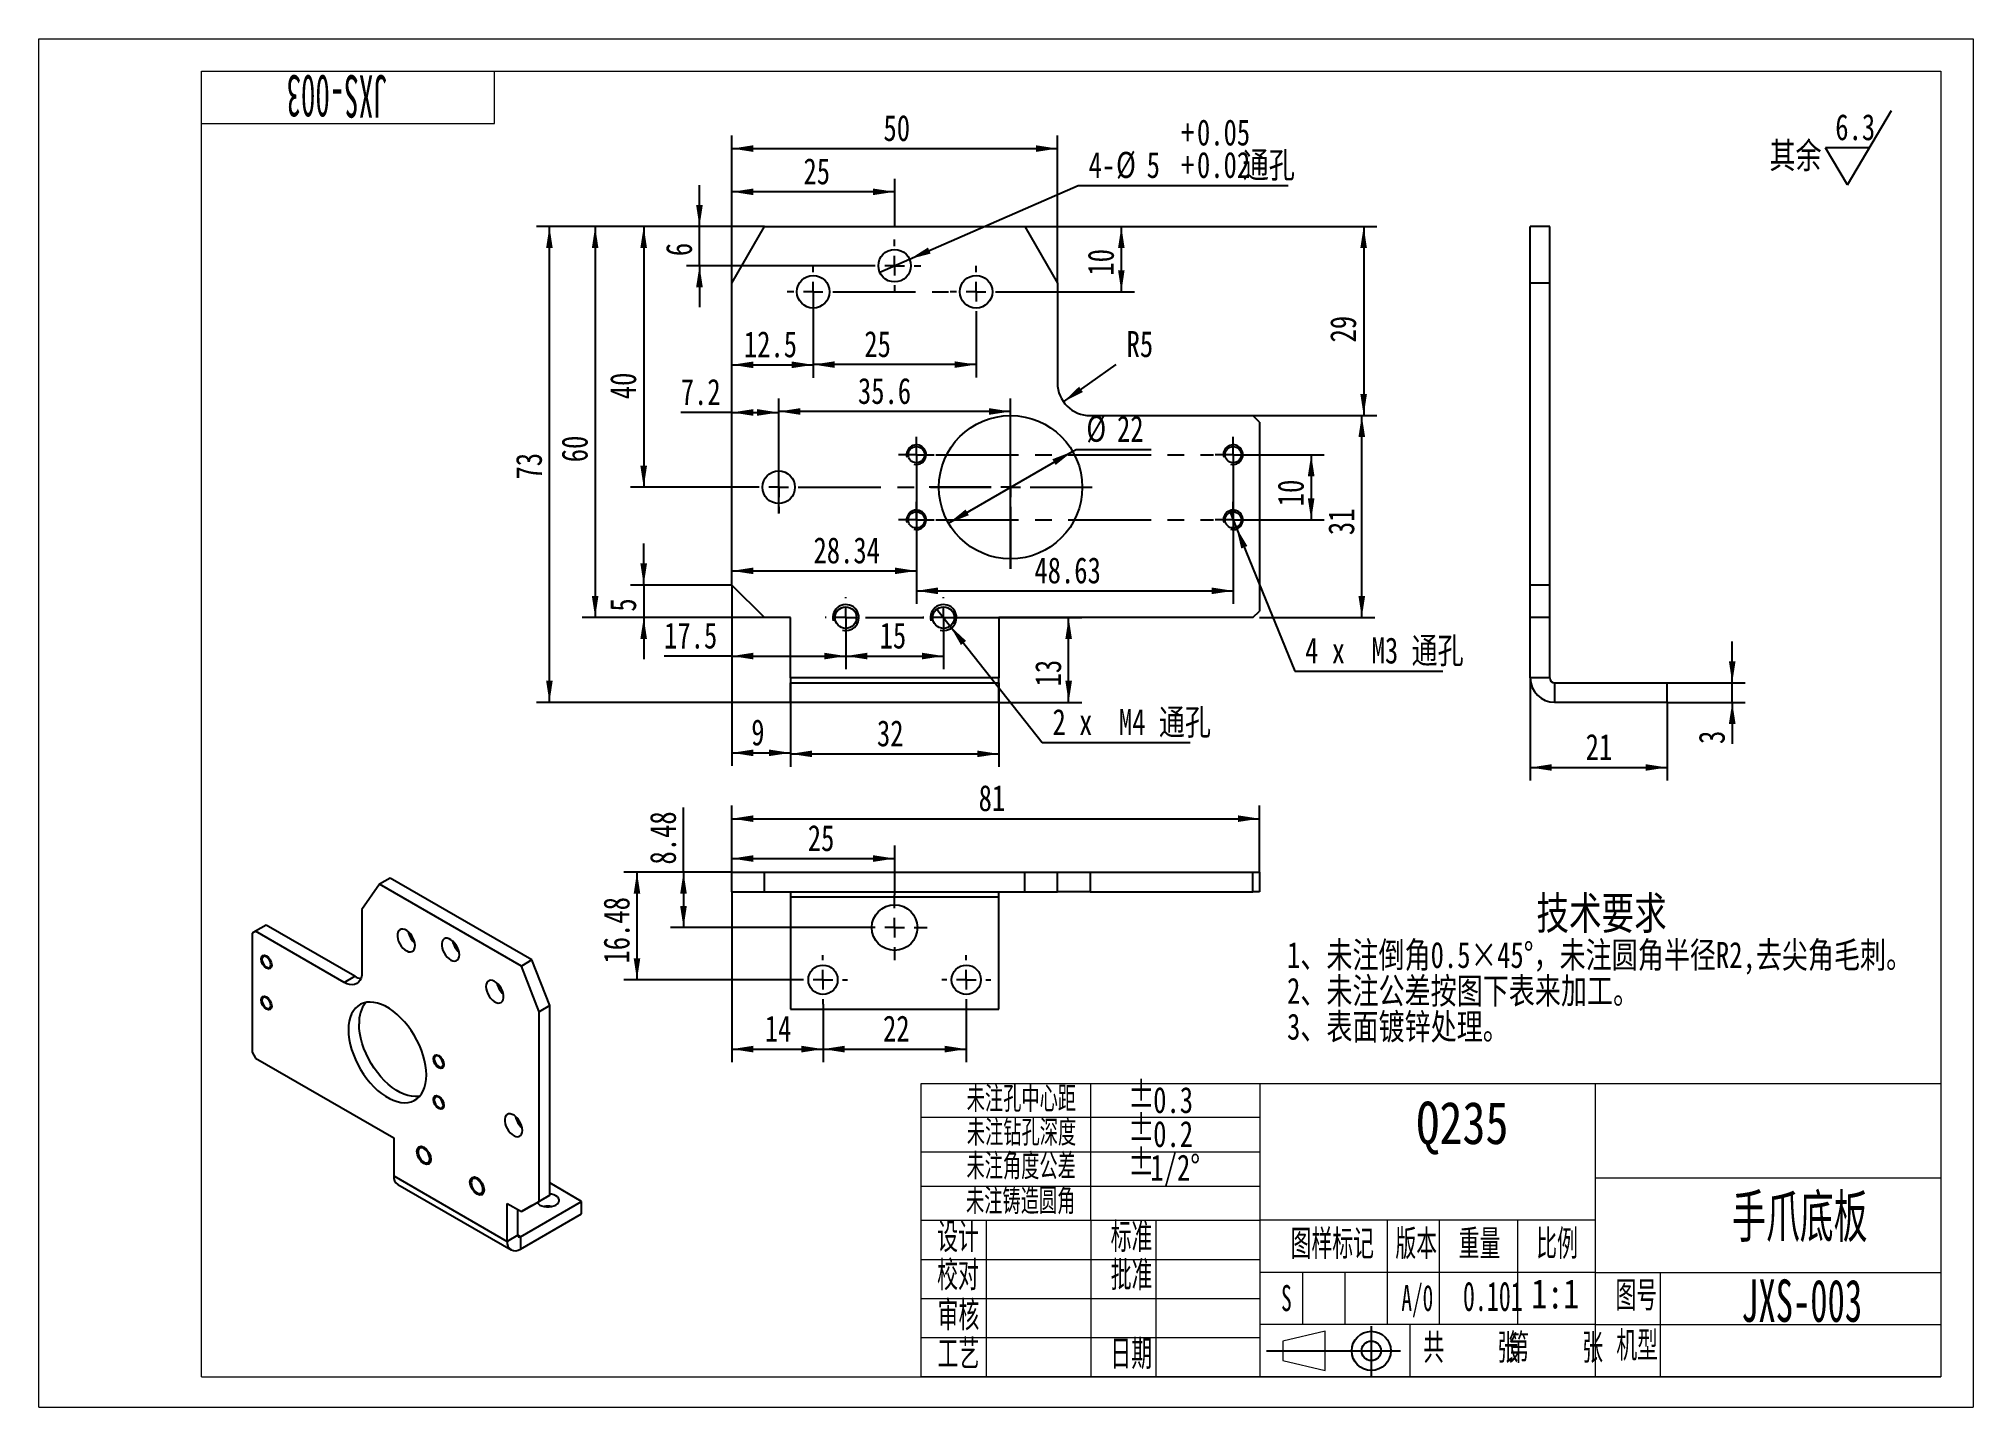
# Model space of a CAD drawing. Header units: millimetres. Extents: x 0 to 297, y 0 to 210.
import ezdxf

# ---------------------------------------------------------------- set-up
doc = ezdxf.new("R2010")
doc.units = ezdxf.units.MM
doc.linetypes.add('CENTERX2', pattern=[20.32, 12.7, -2.54, 2.54, -2.54])
for name, color, linetype in [('02', 1, 'Continuous'), ('05', 4, 'CENTERX2'), ('06', 5, 'Continuous'), ('12', 3, 'Continuous')]:
    doc.layers.add(name, color=color, linetype=linetype)
doc.styles.add('SLDTEXTSTYLE0', font='HYSWLONGFANGSONG.TTF', dxfattribs={"bigfont": 'bigfont'})
doc.styles.add('SLDTEXTSTYLE1', font='HYSWLONGFANGSONG.TTF')
doc.styles.add('SLDTEXTSTYLE2', font='HYSWLONGFANGSONG.TTF', dxfattribs={"width": 0.8, "bigfont": 'bigfont'})
doc.styles.add('SLDTEXTSTYLE3', font='仿宋_GB2312', dxfattribs={"width": 0.8})
doc.styles.add('SLDTEXTSTYLE4', font='HYSWLONGFANGSONG.TTF', dxfattribs={"width": 0.67})
doc.styles.add('SLDTEXTSTYLE5', font='HYSWLONGFANGSONG.TTF', dxfattribs={"width": 0.8})
doc.dimstyles.new('SLDDIMSTYLE0', dxfattribs={"dimtxt": 4, "dimasz": 3.302, "dimexe": 0, "dimexo": 0.0625, "dimgap": 1, "dimtad": 2, "dimrnd": 1e-09, "dimzin": 12, "dimdsep": 46, "dimtxsty": 'SLDTEXTSTYLE1', "dimsah": 1, "dimcen": 0.09, "dimadec": 0, "dimazin": 3, "dimtfac": 1, "dimtofl": 0, "dimtmove": 0, "dimatfit": 3, "dimfxl": 1, "dimfrac": 2, "dimtolj": 1, "dimtzin": 12, "dimarcsym": 0})
doc.dimstyles.new('SLDDIMSTYLE1', dxfattribs={"dimtxt": 4, "dimasz": 3.302, "dimexe": 0, "dimexo": 0.0625, "dimgap": 1, "dimtad": 2, "dimrnd": 1e-09, "dimzin": 12, "dimdsep": 46, "dimtxsty": 'SLDTEXTSTYLE1', "dimsah": 1, "dimcen": 0.09, "dimadec": 0, "dimazin": 3, "dimtfac": 1, "dimtmove": 0, "dimatfit": 0, "dimfxl": 1, "dimfrac": 2, "dimtolj": 1, "dimtzin": 12, "dimarcsym": 0})
doc.dimstyles.new('SLDDIMSTYLE2', dxfattribs={"dimtxt": 4, "dimasz": 3.302, "dimexe": 0, "dimexo": 0.0625, "dimgap": 1, "dimtad": 0, "dimtih": 1, "dimtoh": 1, "dimrnd": 1e-09, "dimzin": 12, "dimdsep": 46, "dimtxsty": 'SLDTEXTSTYLE1', "dimblk1": 'NONE', "dimsah": 1, "dimcen": 0, "dimadec": 0, "dimazin": 3, "dimtol": 1, "dimtp": 0.05, "dimtm": -0.02, "dimtfac": 1, "dimtmove": 0, "dimatfit": 3, "dimldrblk": 'NONE', "dimfxl": 1, "dimfrac": 2, "dimtolj": 1, "dimarcsym": 0})
doc.dimstyles.new('SLDDIMSTYLE3', dxfattribs={"dimtxt": 4, "dimasz": 3.302, "dimexe": 0, "dimexo": 0.0625, "dimgap": 1, "dimtad": 0, "dimtih": 1, "dimtoh": 1, "dimrnd": 1e-09, "dimzin": 12, "dimdsep": 46, "dimtxsty": 'SLDTEXTSTYLE1', "dimsah": 1, "dimcen": 0, "dimadec": 0, "dimazin": 3, "dimtfac": 1, "dimtmove": 0, "dimatfit": 3, "dimfxl": 1, "dimfrac": 2, "dimtolj": 1, "dimtzin": 12, "dimarcsym": 0})
doc.dimstyles.new('SLDDIMSTYLE4', dxfattribs={"dimtxt": 4, "dimasz": 3.302, "dimexe": 0, "dimexo": 0.0625, "dimgap": 1, "dimtad": 0, "dimtih": 1, "dimtoh": 1, "dimrnd": 1e-09, "dimzin": 12, "dimdsep": 46, "dimtxsty": 'SLDTEXTSTYLE1', "dimsah": 1, "dimcen": 0, "dimadec": 0, "dimazin": 3, "dimtfac": 1, "dimtofl": 0, "dimtmove": 1, "dimatfit": 3, "dimfxl": 1, "dimfrac": 2, "dimtolj": 1, "dimtzin": 12, "dimarcsym": 0})
doc.dimstyles.new('SLDDIMSTYLE5', dxfattribs={"dimtxt": 4, "dimasz": 3.302, "dimexe": 0, "dimexo": 0.0625, "dimgap": 1, "dimtad": 0, "dimtih": 1, "dimtoh": 1, "dimdec": 0, "dimrnd": 1e-09, "dimzin": 12, "dimdsep": 46, "dimtxsty": 'SLDTEXTSTYLE1', "dimblk1": 'NONE', "dimsah": 1, "dimcen": 0, "dimadec": 0, "dimazin": 3, "dimtfac": 1, "dimtmove": 0, "dimatfit": 3, "dimldrblk": 'NONE', "dimfxl": 1, "dimfrac": 2, "dimtolj": 1, "dimtzin": 12, "dimarcsym": 0})

msp = doc.modelspace()

# ---------------------------------------------------------------- texts
at = {"layer": '12', "insert": (45.822, 197.897), "char_height": 6.5, "attachment_point": 2, "rotation": 180, "style": 'SLDTEXTSTYLE4'}
msp.add_mtext('JXS-003', dxfattribs=at)
at = {"layer": '12'}
for s, insert, char_height, attachment_point, style in [('其余', (265.72, 194.097), 4, 1, 'SLDTEXTSTYLE0'), ('未注孔中心距', (142.475, 49.204), 3.5, 1, 'SLDTEXTSTYLE2'), ('%%p', (167.226, 50.041), 4, 1, 'SLDTEXTSTYLE1'), ('0.3', (171.109, 49.147), 4, 1, 'SLDTEXTSTYLE1'), ('未注钻孔深度', (142.492, 44.018), 3.5, 1, 'SLDTEXTSTYLE2'), ('%%p', (167.226, 44.937), 4, 1, 'SLDTEXTSTYLE1'), ('Q235', (218.578, 46.891), 6.5, 2, 'SLDTEXTSTYLE3'), ('0.2', (171.109, 43.936), 4, 1, 'SLDTEXTSTYLE1'), ('未注角度公差', (142.437, 38.858), 3.5, 1, 'SLDTEXTSTYLE2'), ('%%p', (167.226, 39.664), 4, 1, 'SLDTEXTSTYLE1'), ('1/2°', (170.681, 38.787), 4, 1, 'SLDTEXTSTYLE1'), ('未注铸造圆角', (142.368, 33.516), 3.5, 1, 'SLDTEXTSTYLE2'), ('手爪底板', (270.368, 32.561), 6.5, 2, 'SLDTEXTSTYLE2'), ('设计', (137.953, 28.243), 4, 1, 'SLDTEXTSTYLE2'), ('标准', (164.578, 28.243), 4, 1, 'SLDTEXTSTYLE2'), ('图样标记', (192.202, 27.199), 4, 1, 'SLDTEXTSTYLE2'), ('版本', (208.286, 27.199), 4, 1, 'SLDTEXTSTYLE2'), ('重量', (218.011, 27.199), 4, 1, 'SLDTEXTSTYLE2'), ('比例', (229.911, 27.199), 4, 1, 'SLDTEXTSTYLE2'), ('校对', (137.944, 22.4), 4, 1, 'SLDTEXTSTYLE2'), ('批准', (164.589, 22.4), 4, 1, 'SLDTEXTSTYLE2'), ('S', (191.558, 18.76), 4, 2, 'SLDTEXTSTYLE5'), ('A/0', (209.207, 18.777), 4, 1, 'SLDTEXTSTYLE5'), ('0.101', (223.252, 19.28), 4.5, 2, 'SLDTEXTSTYLE5'), ('1:1', (232.828, 19.661), 4.5, 2, 'SLDTEXTSTYLE3'), ('图号', (242.068, 19.286), 4, 1, 'SLDTEXTSTYLE2'), ('JXS-003', (270.659, 19.611), 6.5, 2, 'SLDTEXTSTYLE5'), ('审核', (138.018, 16.249), 4, 1, 'SLDTEXTSTYLE2'), ('机型', (242.202, 11.59), 4, 1, 'SLDTEXTSTYLE2'), ('工艺', (138.02, 10.305), 4, 1, 'SLDTEXTSTYLE2'), ('日期', (164.55, 10.305), 4, 1, 'SLDTEXTSTYLE2'), ('共     张', (212.574, 11.239), 4, 1, 'SLDTEXTSTYLE2'), ('第     张', (225.608, 11.239), 4, 1, 'SLDTEXTSTYLE2')]:
    msp.add_mtext(s, dxfattribs=dict(at, insert=insert, char_height=char_height, attachment_point=attachment_point, style=style))

# ---------------------------------------------------------------- blocks, each defined once
blk = doc.blocks.new('块2')
at = {"color": 7, "linetype": 'Continuous', "lineweight": 15}
for p, q in [((265.02, 12.24), (258.52, 10.74)), ((265.02, 6.24), (265.02, 12.24)), ((258.52, 10.74), (258.52, 7.74)), ((258.52, 7.74), (265.02, 6.24))]:
    blk.add_line(p, q, dxfattribs=at)
for p, q in [((272.1, 13.04), (272.1, 5.42)), ((256.01, 9.24), (276.57, 9.24))]:
    blk.add_line(p, q)
for radius in [3, 1.5]:
    blk.add_circle((272.1, 9.24), radius)
blk = doc.blocks.new('SW_NOTE_0')
at = {"layer": '12', "color": 0, "attachment_point": 1, "style": 'SLDTEXTSTYLE0'}
for s, insert, char_height in [('技术要求', (0, 6.45), 5), ('1、未注倒角0.5×45°，未注圆角半径R2,去尖角毛刺。', (-38.28, -0.47), 4), ('2、未注公差按图下表来加工。', (-38.28, -5.97), 4), ('3、表面镀锌处理。', (-38.28, -11.47), 4)]:
    blk.add_mtext(s, dxfattribs=dict(at, insert=insert, char_height=char_height))
blk = doc.blocks.new('SW_SFSYMBOL_0')
at = {"layer": '12', "color": 0}
for p, q in [((1.88, -5.71), (8.62, 5.71)), ((1.88, -5.71), (-1.49, 0)), ((5.25, 0), (-1.49, 0))]:
    blk.add_line(p, q, dxfattribs=at)
at = {"layer": '12', "color": 0, "insert": (0, 5.16), "char_height": 4, "attachment_point": 1, "style": 'SLDTEXTSTYLE1'}
blk.add_mtext('6.3', dxfattribs=at)
blk = doc.blocks.new('_D')
at = {"layer": '12', "transparency": 16777216}
for p, q in [((115.42, 111.17), (115.42, 98.26)), ((147.42, 111.17), (147.42, 98.26)), ((115.42, 100.26), (147.42, 100.26))]:
    blk.add_line(p, q, dxfattribs=at)
for points in [[(115.42, 100.26), (118.72, 99.76), (118.72, 100.77)], [(147.42, 100.26), (144.11, 100.77), (144.11, 99.76)]]:
    blk.add_solid(points, dxfattribs=at)
at = {"layer": '12', "transparency": 16777216, "insert": (128.7, 105.42, -10.5), "char_height": 4, "attachment_point": 1, "style": 'SLDTEXTSTYLE1'}
blk.add_mtext('32', dxfattribs=at)
blk = doc.blocks.new('_D_1')
at = {"layer": '12', "transparency": 16777216}
for p, q in [((106.42, 172.51), (106.42, 188.51)), ((131.42, 181.17), (131.42, 188.51)), ((131.42, 186.51), (106.42, 186.51))]:
    blk.add_line(p, q, dxfattribs=at)
for points in [[(106.42, 186.51), (109.72, 186), (109.72, 187.01)], [(131.42, 186.51), (128.11, 187.01), (128.11, 186)]]:
    blk.add_solid(points, dxfattribs=at)
at = {"layer": '12', "transparency": 16777216, "insert": (117.42, 191.66, -10.5), "char_height": 4, "attachment_point": 1, "style": 'SLDTEXTSTYLE1'}
blk.add_mtext('25', dxfattribs=at)
blk = doc.blocks.new('_D_2')
at = {"layer": '12', "transparency": 16777216}
for p, q in [((92.89, 126.17), (92.89, 132.52)), ((106.42, 126.17), (90.89, 126.17)), ((92.89, 126.17), (92.89, 121.17)), ((111.42, 121.17), (90.89, 121.17)), ((92.89, 121.17), (92.89, 114.82))]:
    blk.add_line(p, q, dxfattribs=at)
for points in [[(92.89, 126.17), (93.4, 129.48), (92.38, 129.48)], [(92.89, 121.17), (92.38, 117.87), (93.4, 117.87)]]:
    blk.add_solid(points, dxfattribs=at)
at = {"layer": '12', "transparency": 16777216, "insert": (87.73, 122.09, -10.5), "char_height": 4, "attachment_point": 1, "rotation": 90, "style": 'SLDTEXTSTYLE1'}
blk.add_mtext('5', dxfattribs=at)
blk = doc.blocks.new('_D_3')
at = {"layer": '12', "transparency": 16777216}
for p, q in [((111.42, 181.17), (83.44, 181.17)), ((85.44, 181.17), (85.44, 121.17)), ((111.42, 121.17), (83.44, 121.17))]:
    blk.add_line(p, q, dxfattribs=at)
for points in [[(85.44, 181.17), (84.93, 177.87), (85.94, 177.87)], [(85.44, 121.17), (85.94, 124.48), (84.93, 124.48)]]:
    blk.add_solid(points, dxfattribs=at)
at = {"layer": '12', "transparency": 16777216, "insert": (80.28, 145.01, -10.5), "char_height": 4, "attachment_point": 1, "rotation": 90, "style": 'SLDTEXTSTYLE1'}
blk.add_mtext('60', dxfattribs=at)
blk = doc.blocks.new('_D_4')
at = {"layer": '12', "transparency": 16777216}
for p, q in [((187.42, 152.17), (205.13, 152.17)), ((203.13, 121.17), (203.13, 152.17)), ((187.42, 121.17), (205.13, 121.17))]:
    blk.add_line(p, q, dxfattribs=at)
for points in [[(203.13, 152.17), (202.62, 148.87), (203.64, 148.87)], [(203.13, 121.17), (203.64, 124.48), (202.62, 124.48)]]:
    blk.add_solid(points, dxfattribs=at)
at = {"layer": '12', "transparency": 16777216, "insert": (197.97, 133.83, -10.5), "char_height": 4, "attachment_point": 1, "rotation": 90, "style": 'SLDTEXTSTYLE1'}
blk.add_mtext('31', dxfattribs=at)
blk = doc.blocks.new('_D_5')
at = {"layer": '12', "transparency": 16777216}
for p, q in [((113.62, 137.17), (113.62, 154.8)), ((149.22, 128.67), (149.22, 154.8)), ((149.22, 152.8), (113.62, 152.8))]:
    blk.add_line(p, q, dxfattribs=at)
for points in [[(113.62, 152.8), (116.92, 152.29), (116.92, 153.31)], [(149.22, 152.8), (145.91, 153.31), (145.91, 152.29)]]:
    blk.add_solid(points, dxfattribs=at)
at = {"layer": '12', "transparency": 16777216, "insert": (125.78, 157.96, -10.5), "char_height": 4, "attachment_point": 1, "style": 'SLDTEXTSTYLE1'}
blk.add_mtext('35.6', dxfattribs=at)
blk = doc.blocks.new('_D_6')
at = {"layer": '12', "transparency": 16777216}
for p, q in [((111.42, 181.17), (90.89, 181.17)), ((92.89, 181.17), (92.89, 141.17)), ((109.62, 141.17), (90.89, 141.17))]:
    blk.add_line(p, q, dxfattribs=at)
for points in [[(92.89, 181.17), (92.38, 177.87), (93.4, 177.87)], [(92.89, 141.17), (93.4, 144.48), (92.38, 144.48)]]:
    blk.add_solid(points, dxfattribs=at)
at = {"layer": '12', "transparency": 16777216, "insert": (87.73, 154.68, -10.5), "char_height": 4, "attachment_point": 1, "rotation": 90, "style": 'SLDTEXTSTYLE1'}
blk.add_mtext('40', dxfattribs=at)
blk = doc.blocks.new('_D_7')
at = {"layer": '12', "transparency": 16777216}
for p, q in [((101.45, 181.17), (101.45, 187.52)), ((111.42, 181.17), (99.45, 181.17)), ((101.45, 175.17), (101.45, 181.17)), ((127.42, 175.17), (99.45, 175.17)), ((101.45, 175.17), (101.45, 168.82))]:
    blk.add_line(p, q, dxfattribs=at)
for points in [[(101.45, 181.17), (101.96, 184.48), (100.94, 184.48)], [(101.45, 175.17), (100.94, 171.87), (101.96, 171.87)]]:
    blk.add_solid(points, dxfattribs=at)
at = {"layer": '12', "transparency": 16777216, "insert": (96.3, 176.64, -10.5), "char_height": 4, "attachment_point": 1, "rotation": 90, "style": 'SLDTEXTSTYLE1'}
blk.add_mtext('6', dxfattribs=at)
blk = doc.blocks.new('_D_8')
at = {"layer": '12', "transparency": 16777216}
for p, q in [((133.71, 176.17), (159.6, 187.47)), ((159.6, 187.47), (191.84, 187.47)), ((129.12, 174.17), (133.71, 176.17))]:
    blk.add_line(p, q, dxfattribs=at)
blk.add_solid([(133.71, 176.17), (136.94, 177.03), (136.53, 177.96)], dxfattribs=at)
at = {"layer": '12', "transparency": 16777216, "char_height": 4, "attachment_point": 1}
for s, insert, style in [('+', (175.37, 197.62, -10.5), 'SLDTEXTSTYLE1'), ('0.05', (177.83, 197.62, -10.5), 'SLDTEXTSTYLE1'), ('通孔', (184.85, 192.63, -10.5), 'SLDTEXTSTYLE0'), ('4-', (161.19, 192.63, -10.5), 'SLDTEXTSTYLE1'), ('%%c', (165.41, 192.64, -10.5), 'SLDTEXTSTYLE1'), ('5', (170.11, 192.63, -10.5), 'SLDTEXTSTYLE1'), ('+', (175.37, 192.64, -10.5), 'SLDTEXTSTYLE1'), ('0.02', (177.83, 192.64, -10.5), 'SLDTEXTSTYLE1')]:
    blk.add_mtext(s, dxfattribs=dict(at, insert=insert, style=style))
blk = doc.blocks.new('_NONE')
blk = doc.blocks.new('_D_9')
at = {"layer": '12', "transparency": 16777216}
for p, q in [((118.92, 167.17), (118.92, 158)), ((143.92, 167.17), (143.92, 158)), ((143.92, 160), (118.92, 160))]:
    blk.add_line(p, q, dxfattribs=at)
for points in [[(118.92, 160), (122.22, 159.49), (122.22, 160.5)], [(143.92, 160), (140.61, 160.5), (140.61, 159.49)]]:
    blk.add_solid(points, dxfattribs=at)
at = {"layer": '12', "transparency": 16777216, "insert": (126.76, 165.15, -10.5), "char_height": 4, "attachment_point": 1, "style": 'SLDTEXTSTYLE1'}
blk.add_mtext('25', dxfattribs=at)
blk = doc.blocks.new('_D_10')
at = {"layer": '12', "transparency": 16777216}
for p, q in [((151.42, 181.17), (168.22, 181.17)), ((166.22, 171.17), (166.22, 181.17)), ((147.92, 171.17), (168.22, 171.17))]:
    blk.add_line(p, q, dxfattribs=at)
for points in [[(166.22, 181.17), (165.71, 177.87), (166.72, 177.87)], [(166.22, 171.17), (166.72, 174.48), (165.71, 174.48)]]:
    blk.add_solid(points, dxfattribs=at)
at = {"layer": '12', "transparency": 16777216, "insert": (161.06, 173.65, -10.5), "char_height": 4, "attachment_point": 1, "rotation": 90, "style": 'SLDTEXTSTYLE1'}
blk.add_mtext('10', dxfattribs=at)
blk = doc.blocks.new('_D_11')
at = {"layer": '12', "transparency": 16777216}
for p, q in [((139.7, 135.66), (158.74, 146.68)), ((158.74, 146.68), (159.26, 146.99)), ((159.26, 146.99), (170.81, 146.99))]:
    blk.add_line(p, q, dxfattribs=at)
for points in [[(158.74, 146.68), (155.62, 145.47), (156.13, 144.59)], [(139.7, 135.66), (142.81, 136.88), (142.3, 137.76)]]:
    blk.add_solid(points, dxfattribs=at)
at = {"layer": '12', "transparency": 16777216, "char_height": 4, "attachment_point": 1, "style": 'SLDTEXTSTYLE1'}
for s, insert in [('%%c', (160.85, 152.16, -7.5)), ('22', (165.55, 152.14, -7.5))]:
    blk.add_mtext(s, dxfattribs=dict(at, insert=insert))
blk = doc.blocks.new('_D_12')
at = {"layer": '12', "transparency": 16777216}
blk.add_line((157.33, 154.3), (165.43, 160), dxfattribs=at)
blk.add_solid([(157.33, 154.3), (160.32, 155.78), (159.73, 156.61)], dxfattribs=at)
at = {"layer": '12', "transparency": 16777216, "insert": (167.02, 165.15, -7.5), "char_height": 4, "attachment_point": 1, "style": 'SLDTEXTSTYLE1'}
blk.add_mtext('R5', dxfattribs=at)
blk = doc.blocks.new('_D_13')
at = {"layer": '12', "transparency": 16777216}
for p, q in [((111.42, 181.17), (76.42, 181.17)), ((78.42, 108.17), (78.42, 181.17)), ((115.42, 108.17), (76.42, 108.17))]:
    blk.add_line(p, q, dxfattribs=at)
for points in [[(78.42, 181.17), (77.91, 177.87), (78.92, 177.87)], [(78.42, 108.17), (78.92, 111.48), (77.91, 111.48)]]:
    blk.add_solid(points, dxfattribs=at)
at = {"layer": '12', "transparency": 16777216, "insert": (73.26, 142.36, -10.5), "char_height": 4, "attachment_point": 1, "rotation": 90, "style": 'SLDTEXTSTYLE1'}
blk.add_mtext('73', dxfattribs=at)
blk = doc.blocks.new('_D_14')
at = {"layer": '12', "transparency": 16777216}
for p, q in [((118.92, 171.17), (118.92, 157.96)), ((106.42, 159.96), (118.92, 159.96))]:
    blk.add_line(p, q, dxfattribs=at)
for points in [[(106.42, 159.96), (109.72, 159.45), (109.72, 160.47)], [(118.92, 159.96), (115.61, 160.47), (115.61, 159.45)]]:
    blk.add_solid(points, dxfattribs=at)
at = {"layer": '12', "transparency": 16777216, "insert": (108.27, 165.12, -10.5), "char_height": 4, "attachment_point": 1, "style": 'SLDTEXTSTYLE1'}
blk.add_mtext('12.5', dxfattribs=at)
blk = doc.blocks.new('_D_15')
at = {"layer": '12', "transparency": 16777216}
for p, q in [((113.62, 141.17), (113.62, 154.65)), ((106.42, 152.65), (98.58, 152.65)), ((106.42, 152.65), (113.62, 152.65))]:
    blk.add_line(p, q, dxfattribs=at)
for points in [[(106.42, 152.65), (109.72, 152.14), (109.72, 153.16)], [(113.62, 152.65), (110.31, 153.16), (110.31, 152.14)]]:
    blk.add_solid(points, dxfattribs=at)
at = {"layer": '12', "transparency": 16777216, "insert": (98.58, 157.81, -10.5), "char_height": 4, "attachment_point": 1, "style": 'SLDTEXTSTYLE1'}
blk.add_mtext('7.2', dxfattribs=at)
blk = doc.blocks.new('_D_16')
at = {"layer": '12', "transparency": 16777216}
for p, q in [((106.42, 126.17), (106.42, 98.42)), ((115.42, 108.17), (115.42, 98.42)), ((106.42, 100.42), (115.42, 100.42))]:
    blk.add_line(p, q, dxfattribs=at)
for points in [[(106.42, 100.42), (109.72, 99.91), (109.72, 100.93)], [(115.42, 100.42), (112.11, 100.93), (112.11, 99.91)]]:
    blk.add_solid(points, dxfattribs=at)
at = {"layer": '12', "transparency": 16777216, "insert": (109.4, 105.57, -10.5), "char_height": 4, "attachment_point": 1, "style": 'SLDTEXTSTYLE1'}
blk.add_mtext('9', dxfattribs=at)
blk = doc.blocks.new('_D_17')
at = {"layer": '12', "transparency": 16777216}
for p, q in [((151.42, 181.17), (205.42, 181.17)), ((203.42, 181.17), (203.42, 152.17)), ((186.42, 152.17), (205.42, 152.17))]:
    blk.add_line(p, q, dxfattribs=at)
for points in [[(203.42, 181.17), (202.91, 177.87), (203.92, 177.87)], [(203.42, 152.17), (203.92, 155.48), (202.91, 155.48)]]:
    blk.add_solid(points, dxfattribs=at)
at = {"layer": '12', "transparency": 16777216, "insert": (198.26, 163.39, -10.5), "char_height": 4, "attachment_point": 1, "rotation": 90, "style": 'SLDTEXTSTYLE1'}
blk.add_mtext('29', dxfattribs=at)
blk = doc.blocks.new('_D_18')
at = {"layer": '12', "transparency": 16777216}
for p, q in [((106.42, 172.51), (106.42, 195.14)), ((106.42, 193.14), (156.42, 193.14)), ((156.42, 172.51), (156.42, 195.14))]:
    blk.add_line(p, q, dxfattribs=at)
for points in [[(106.42, 193.14), (109.72, 192.63), (109.72, 193.65)], [(156.42, 193.14), (153.11, 193.65), (153.11, 192.63)]]:
    blk.add_solid(points, dxfattribs=at)
at = {"layer": '12', "transparency": 16777216, "insert": (129.7, 198.3, -10.5), "char_height": 4, "attachment_point": 1, "style": 'SLDTEXTSTYLE1'}
blk.add_mtext('50', dxfattribs=at)
blk = doc.blocks.new('_D_19')
at = {"layer": '12', "transparency": 16777216}
for p, q in [((183.38, 146.17), (197.36, 146.17)), ((195.36, 146.17), (195.36, 136.17)), ((183.38, 136.17), (197.36, 136.17))]:
    blk.add_line(p, q, dxfattribs=at)
for points in [[(195.36, 146.17), (194.85, 142.87), (195.87, 142.87)], [(195.36, 136.17), (195.87, 139.48), (194.85, 139.48)]]:
    blk.add_solid(points, dxfattribs=at)
at = {"layer": '12', "transparency": 16777216, "insert": (190.21, 138.26, -10.5), "char_height": 4, "attachment_point": 1, "rotation": 90, "style": 'SLDTEXTSTYLE1'}
blk.add_mtext('10', dxfattribs=at)
blk = doc.blocks.new('_D_20')
at = {"layer": '12', "transparency": 16777216}
for p, q in [((134.75, 146.17), (134.75, 123.28)), ((183.38, 146.17), (183.38, 123.28)), ((134.75, 125.28), (183.38, 125.28))]:
    blk.add_line(p, q, dxfattribs=at)
for points in [[(134.75, 125.28), (138.05, 124.77), (138.05, 125.79)], [(183.38, 125.28), (180.08, 125.79), (180.08, 124.77)]]:
    blk.add_solid(points, dxfattribs=at)
at = {"layer": '12', "transparency": 16777216, "insert": (152.87, 130.43, -10.5), "char_height": 4, "attachment_point": 1, "style": 'SLDTEXTSTYLE1'}
blk.add_mtext('48.63', dxfattribs=at)
blk = doc.blocks.new('_D_21')
at = {"layer": '12', "transparency": 16777216}
for p, q in [((134.75, 136.17), (134.75, 126.34)), ((106.42, 128.34), (134.75, 128.34))]:
    blk.add_line(p, q, dxfattribs=at)
for points in [[(106.42, 128.34), (109.72, 127.84), (109.72, 128.85)], [(134.75, 128.34), (131.45, 128.85), (131.45, 127.84)]]:
    blk.add_solid(points, dxfattribs=at)
at = {"layer": '12', "transparency": 16777216, "insert": (118.96, 133.5, -10.5), "char_height": 4, "attachment_point": 1, "style": 'SLDTEXTSTYLE1'}
blk.add_mtext('28.34', dxfattribs=at)
blk = doc.blocks.new('_D_22')
at = {"layer": '12', "transparency": 16777216}
for p, q in [((138.92, 121.17), (160.13, 121.17)), ((158.13, 108.17), (158.13, 121.17)), ((147.42, 108.17), (160.13, 108.17))]:
    blk.add_line(p, q, dxfattribs=at)
for points in [[(158.13, 121.17), (157.62, 117.87), (158.64, 117.87)], [(158.13, 108.17), (158.64, 111.48), (157.62, 111.48)]]:
    blk.add_solid(points, dxfattribs=at)
at = {"layer": '12', "transparency": 16777216, "insert": (152.97, 110.61, -10.5), "char_height": 4, "attachment_point": 1, "rotation": 90, "style": 'SLDTEXTSTYLE1'}
blk.add_mtext('13', dxfattribs=at)
blk = doc.blocks.new('_D_23')
at = {"layer": '12', "transparency": 16777216}
for p, q in [((123.92, 121.17), (123.92, 113.27)), ((138.92, 121.17), (138.92, 113.27)), ((123.92, 115.27), (138.92, 115.27))]:
    blk.add_line(p, q, dxfattribs=at)
for points in [[(123.92, 115.27), (127.22, 114.76), (127.22, 115.78)], [(138.92, 115.27), (135.61, 115.78), (135.61, 114.76)]]:
    blk.add_solid(points, dxfattribs=at)
at = {"layer": '12', "transparency": 16777216, "insert": (129.11, 120.43, -10.5), "char_height": 4, "attachment_point": 1, "style": 'SLDTEXTSTYLE1'}
blk.add_mtext('15', dxfattribs=at)
blk = doc.blocks.new('_D_24')
at = {"layer": '12', "transparency": 16777216}
for p, q in [((106.42, 126.17), (106.42, 113.27)), ((123.92, 121.17), (123.92, 113.27)), ((106.42, 115.27), (96.02, 115.27)), ((106.42, 115.27), (123.92, 115.27))]:
    blk.add_line(p, q, dxfattribs=at)
for points in [[(106.42, 115.27), (109.72, 114.76), (109.72, 115.78)], [(123.92, 115.27), (120.61, 115.78), (120.61, 114.76)]]:
    blk.add_solid(points, dxfattribs=at)
at = {"layer": '12', "transparency": 16777216, "insert": (96.02, 120.43, -10.5), "char_height": 4, "attachment_point": 1, "style": 'SLDTEXTSTYLE1'}
blk.add_mtext('17.5', dxfattribs=at)
blk = doc.blocks.new('_D_25')
at = {"layer": '12', "transparency": 16777216}
for p, q in [((182.91, 137.33), (183.85, 135.02)), ((183.85, 135.02), (192.85, 112.97)), ((192.85, 112.97), (215.56, 112.97))]:
    blk.add_line(p, q, dxfattribs=at)
blk.add_solid([(183.85, 135.02), (184.63, 131.77), (185.57, 132.15)], dxfattribs=at)
at = {"layer": '12', "transparency": 16777216, "insert": (194.44, 118.13, -10.5), "char_height": 4, "attachment_point": 1, "style": 'SLDTEXTSTYLE0'}
blk.add_mtext('4 x  M3 通孔', dxfattribs=at)
blk = doc.blocks.new('_D_26')
at = {"layer": '12', "transparency": 16777216}
for p, q in [((137.89, 122.47), (139.94, 119.88)), ((139.94, 119.88), (154.06, 101.99)), ((154.06, 101.99), (176.77, 101.99))]:
    blk.add_line(p, q, dxfattribs=at)
blk.add_solid([(139.94, 119.88), (141.59, 116.97), (142.38, 117.6)], dxfattribs=at)
at = {"layer": '12', "transparency": 16777216, "insert": (155.65, 107.15, -10.5), "char_height": 4, "attachment_point": 1, "style": 'SLDTEXTSTYLE0'}
blk.add_mtext('2 x  M4 通孔', dxfattribs=at)
blk = doc.blocks.new('SW_CENTERMARKSYMBOL_0')
at = {"layer": '05', "color": 0}
for p, q in [((0, 3), (0, 4)), ((-3, 0), (-4, 0)), ((0, 0), (-1.5, 0)), ((0, 0), (0, 1.5)), ((0, 0), (0, -1.5)), ((0, 0), (1.5, 0)), ((3, 0), (4, 0)), ((0, -3), (0, -4))]:
    blk.add_line(p, q, dxfattribs=at)
blk = doc.blocks.new('SW_CENTERMARKSYMBOL_1')
at = {"layer": '05', "color": 0}
for p, q in [((0, 3), (0, 4)), ((-3, 0), (-4, 0)), ((0, 0), (-1.5, 0)), ((0, 0), (0, 1.5)), ((0, 0), (0, -1.5)), ((0, 0), (1.5, 0)), ((3, 0), (4, 0)), ((0, -3), (0, -4))]:
    blk.add_line(p, q, dxfattribs=at)
blk = doc.blocks.new('SW_CENTERMARKSYMBOL_2')
at = {"layer": '05', "color": 0}
for p, q in [((0, 3), (0, 4)), ((-3, 0), (-4, 0)), ((0, 0), (-1.5, 0)), ((0, 0), (0, 1.5)), ((0, 0), (0, -1.5)), ((0, 0), (1.5, 0)), ((3, 0), (4, 0)), ((0, -3), (0, -4))]:
    blk.add_line(p, q, dxfattribs=at)
blk = doc.blocks.new('SW_CENTERMARKSYMBOL_3')
at = {"layer": '05', "color": 0}
for p, q in [((0, 3), (0, 4)), ((-3, 0), (-4, 0)), ((0, 0), (-1.5, 0)), ((0, 0), (0, 1.5)), ((0, 0), (0, -1.5)), ((0, 0), (1.5, 0)), ((3, 0), (4, 0)), ((0, -3), (0, -4))]:
    blk.add_line(p, q, dxfattribs=at)
blk = doc.blocks.new('SW_CENTERMARKSYMBOL_4')
at = {"layer": '05', "color": 0}
for p, q in [((0, 3), (0, 12.5)), ((-3, 0), (-12.5, 0)), ((0, 0), (-1.5, 0)), ((0, 0), (0, 1.5)), ((0, 0), (0, -1.5)), ((0, 0), (1.5, 0)), ((3, 0), (12.5, 0)), ((0, -3), (0, -12.5))]:
    blk.add_line(p, q, dxfattribs=at)
blk = doc.blocks.new('SW_CENTERMARKSYMBOL_5')
at = {"layer": '05', "color": 0}
for p, q in [((-1.5, 0), (-2.75, 0)), ((0, 0), (-1.5, 0)), ((0, 1.5), (0, 2.75)), ((0, 0), (0, 1.5)), ((0, 0), (0, -1.5)), ((0, 0), (1.5, 0)), ((1.5, 0), (2.75, 0)), ((0, -1.5), (0, -2.75))]:
    blk.add_line(p, q, dxfattribs=at)
blk = doc.blocks.new('SW_CENTERMARKSYMBOL_6')
at = {"layer": '05', "color": 0}
for p, q in [((-1.5, 0), (-2.75, 0)), ((0, 0), (-1.5, 0)), ((0, 1.5), (0, 2.75)), ((0, 0), (0, 1.5)), ((0, 0), (0, -1.5)), ((0, 0), (1.5, 0)), ((1.5, 0), (2.75, 0)), ((0, -1.5), (0, -2.75))]:
    blk.add_line(p, q, dxfattribs=at)
blk = doc.blocks.new('SW_CENTERMARKSYMBOL_7')
at = {"layer": '05', "color": 0}
for p, q in [((-1.5, 0), (-2.75, 0)), ((0, 0), (-1.5, 0)), ((0, 1.5), (0, 2.75)), ((0, 0), (0, 1.5)), ((0, 0), (0, -1.5)), ((0, 0), (1.5, 0)), ((1.5, 0), (2.75, 0)), ((0, -1.5), (0, -2.75))]:
    blk.add_line(p, q, dxfattribs=at)
blk = doc.blocks.new('SW_CENTERMARKSYMBOL_8')
at = {"layer": '05', "color": 0}
for p, q in [((-1.5, 0), (-2.75, 0)), ((0, 0), (-1.5, 0)), ((0, 1.5), (0, 2.75)), ((0, 0), (0, 1.5)), ((0, 0), (0, -1.5)), ((0, 0), (1.5, 0)), ((1.5, 0), (2.75, 0)), ((0, -1.5), (0, -2.75))]:
    blk.add_line(p, q, dxfattribs=at)
blk = doc.blocks.new('SW_CENTERMARKSYMBOL_9')
at = {"layer": '05', "color": 0}
for p, q in [((0, 3), (0, 3.15)), ((-3, 0), (-3.15, 0)), ((0, 0), (-1.5, 0)), ((0, 0), (0, 1.5)), ((0, 0), (0, -1.5)), ((0, 0), (1.5, 0)), ((3, 0), (3.15, 0)), ((0, -3), (0, -3.15))]:
    blk.add_line(p, q, dxfattribs=at)
blk = doc.blocks.new('SW_CENTERMARKSYMBOL_10')
at = {"layer": '05', "color": 0}
for p, q in [((0, 3), (0, 3.15)), ((-3, 0), (-3.15, 0)), ((0, 0), (-1.5, 0)), ((0, 0), (0, 1.5)), ((0, 0), (0, -1.5)), ((0, 0), (1.5, 0)), ((3, 0), (3.15, 0)), ((0, -3), (0, -3.15))]:
    blk.add_line(p, q, dxfattribs=at)
blk = doc.blocks.new('SW_CENTERMARKSYMBOL_11')
at = {"layer": '05', "color": 0}
for p, q in [((0, 3), (0, 4)), ((25, 3), (25, 4)), ((-3, 0), (-4, 0)), ((0, 0), (-1.5, 0)), ((0, 0), (0, 1.5)), ((0, 0), (0, -1.5)), ((0, 0), (1.5, 0)), ((3, 0), (22, 0)), ((25, 0), (23.5, 0)), ((25, 0), (25, 1.5)), ((25, 0), (25, -1.5)), ((25, 0), (26.5, 0)), ((28, 0), (29, 0)), ((0, -3), (0, -4)), ((25, -3), (25, -4)), ((30.3, -27), (30.3, -17.5)), ((-5.3, -27), (-5.3, -26)), ((-5.3, -30), (-5.3, -28.5)), ((30.3, -30), (30.3, -28.5)), ((-8.3, -30), (-9.3, -30)), ((-5.3, -30), (-6.8, -30)), ((-5.3, -30), (-5.3, -31.5)), ((-5.3, -30), (-3.8, -30)), ((-2.3, -30), (27.3, -30)), ((30.3, -30), (28.8, -30)), ((30.3, -30), (30.3, -31.5)), ((30.3, -30), (31.8, -30)), ((33.3, -30), (42.8, -30)), ((-5.3, -33), (-5.3, -34)), ((30.3, -33), (30.3, -42.5))]:
    blk.add_line(p, q, dxfattribs=at)
blk = doc.blocks.new('SW_CENTERMARKSYMBOL_12')
at = {"layer": '05', "color": 0}
for p, q in [((0, 0), (-1.5, 0)), ((0, 1.5), (0, 2.75)), ((0, 0), (0, 1.5)), ((0, 0), (1.5, 0)), ((0, 0), (0, -1.5)), ((3, 0), (45.63, 0)), ((48.63, 0), (47.13, 0)), ((48.63, 1.5), (48.63, 2.75)), ((48.63, 0), (48.63, 1.5)), ((48.63, 0), (50.13, 0)), ((48.63, 0), (48.63, -1.5)), ((50.13, 0), (51.38, 0)), ((-1.5, 0), (-2.75, 0)), ((0, -3), (0, -7)), ((48.63, -3), (48.63, -7)), ((0, -10), (0, -8.5)), ((48.63, -10), (48.63, -8.5)), ((-1.5, -10), (-2.75, -10)), ((0, -10), (-1.5, -10)), ((0, -10), (1.5, -10)), ((0, -10), (0, -11.5)), ((0, -11.5), (0, -12.75)), ((3, -10), (45.63, -10)), ((48.63, -10), (47.13, -10)), ((48.63, -10), (50.13, -10)), ((48.63, -10), (48.63, -11.5)), ((48.63, -11.5), (48.63, -12.75)), ((50.13, -10), (51.38, -10))]:
    blk.add_line(p, q, dxfattribs=at)
blk = doc.blocks.new('SW_CENTERMARKSYMBOL_13')
at = {"layer": '05', "color": 0}
for p, q in [((0, 3), (0, 3.15)), ((15, 3), (15, 3.15)), ((-3, 0), (-3.15, 0)), ((0, 0), (-1.5, 0)), ((0, 0), (0, 1.5)), ((0, 0), (0, -1.5)), ((0, 0), (1.5, 0)), ((3, 0), (12, 0)), ((15, 0), (15, 1.5)), ((15, 0), (13.5, 0)), ((15, 0), (15, -1.5)), ((15, 0), (16.5, 0)), ((18, 0), (18.15, 0)), ((0, -3), (0, -3.15)), ((15, -3), (15, -3.15))]:
    blk.add_line(p, q, dxfattribs=at)
blk = doc.blocks.new('_D_27')
at = {"layer": '12', "transparency": 16777216}
for p, q in [((229, 111.91), (229, 96.17)), ((250, 108.17), (250, 96.17)), ((229, 98.17), (250, 98.17))]:
    blk.add_line(p, q, dxfattribs=at)
for points in [[(229, 98.17), (232.3, 97.67), (232.3, 98.68)], [(250, 98.17), (246.7, 98.68), (246.7, 97.67)]]:
    blk.add_solid(points, dxfattribs=at)
at = {"layer": '12', "transparency": 16777216, "insert": (237.5, 103.33, 15.5), "char_height": 4, "attachment_point": 1, "style": 'SLDTEXTSTYLE1'}
blk.add_mtext('21', dxfattribs=at)
blk = doc.blocks.new('_D_28')
at = {"layer": '12', "transparency": 16777216}
for p, q in [((260, 111.17), (260, 117.52)), ((250, 111.17), (262, 111.17)), ((260, 108.17), (260, 111.17)), ((250, 108.17), (262, 108.17)), ((260, 108.17), (260, 101.78))]:
    blk.add_line(p, q, dxfattribs=at)
for points in [[(260, 111.17), (260.51, 114.48), (259.49, 114.48)], [(260, 108.17), (259.49, 104.87), (260.51, 104.87)]]:
    blk.add_solid(points, dxfattribs=at)
at = {"layer": '12', "transparency": 16777216, "insert": (254.85, 101.78, 15.5), "char_height": 4, "attachment_point": 1, "rotation": 90, "style": 'SLDTEXTSTYLE1'}
blk.add_mtext('3', dxfattribs=at)
blk = doc.blocks.new('_D_29')
at = {"layer": '12', "transparency": 16777216}
for p, q in [((106.42, 82.09), (106.42, 92.32)), ((187.42, 82.09), (187.42, 92.32)), ((106.42, 90.32), (187.42, 90.32))]:
    blk.add_line(p, q, dxfattribs=at)
for points in [[(106.42, 90.32), (109.72, 89.81), (109.72, 90.83)], [(187.42, 90.32), (184.11, 90.83), (184.11, 89.81)]]:
    blk.add_solid(points, dxfattribs=at)
at = {"layer": '12', "transparency": 16777216, "insert": (144.31, 95.48, 1.5), "char_height": 4, "attachment_point": 1, "style": 'SLDTEXTSTYLE1'}
blk.add_mtext('81', dxfattribs=at)
blk = doc.blocks.new('_D_30')
at = {"layer": '12', "transparency": 16777216}
for p, q in [((99, 82.09), (99, 92.04)), ((106.42, 82.09), (97, 82.09)), ((99, 82.09), (99, 73.61)), ((126.42, 73.61), (97, 73.61))]:
    blk.add_line(p, q, dxfattribs=at)
for points in [[(99, 82.09), (98.49, 78.79), (99.51, 78.79)], [(99, 73.61), (99.51, 76.91), (98.49, 76.91)]]:
    blk.add_solid(points, dxfattribs=at)
at = {"layer": '12', "transparency": 16777216, "insert": (93.84, 83.28, 1.5), "char_height": 4, "attachment_point": 1, "rotation": 90, "style": 'SLDTEXTSTYLE1'}
blk.add_mtext('8.48', dxfattribs=at)
blk = doc.blocks.new('_D_31')
at = {"layer": '12', "transparency": 16777216}
for p, q in [((106.42, 82.09), (89.86, 82.09)), ((91.86, 82.09), (91.86, 65.61)), ((116.67, 65.61), (89.86, 65.61))]:
    blk.add_line(p, q, dxfattribs=at)
for points in [[(91.86, 82.09), (91.35, 78.79), (92.37, 78.79)], [(91.86, 65.61), (92.37, 68.91), (91.35, 68.91)]]:
    blk.add_solid(points, dxfattribs=at)
at = {"layer": '12', "transparency": 16777216, "insert": (86.71, 68.09, 1.5), "char_height": 4, "attachment_point": 1, "rotation": 90, "style": 'SLDTEXTSTYLE1'}
blk.add_mtext('16.48', dxfattribs=at)
blk = doc.blocks.new('_D_32')
at = {"layer": '12', "transparency": 16777216}
for p, q in [((120.42, 61.86), (120.42, 52.96)), ((142.42, 61.86), (142.42, 52.96)), ((120.42, 54.96), (142.42, 54.96))]:
    blk.add_line(p, q, dxfattribs=at)
for points in [[(120.42, 54.96), (123.72, 54.45), (123.72, 55.47)], [(142.42, 54.96), (139.11, 55.47), (139.11, 54.45)]]:
    blk.add_solid(points, dxfattribs=at)
at = {"layer": '12', "transparency": 16777216, "insert": (129.63, 60.12, 1.5), "char_height": 4, "attachment_point": 1, "style": 'SLDTEXTSTYLE1'}
blk.add_mtext('22', dxfattribs=at)
blk = doc.blocks.new('_D_33')
at = {"layer": '12', "transparency": 16777216}
for p, q in [((106.42, 79.09), (106.42, 52.96)), ((120.42, 61.86), (120.42, 52.96)), ((106.42, 54.96), (120.42, 54.96))]:
    blk.add_line(p, q, dxfattribs=at)
for points in [[(106.42, 54.96), (109.72, 54.45), (109.72, 55.47)], [(120.42, 54.96), (117.11, 55.47), (117.11, 54.45)]]:
    blk.add_solid(points, dxfattribs=at)
at = {"layer": '12', "transparency": 16777216, "insert": (111.48, 60.12, 1.5), "char_height": 4, "attachment_point": 1, "style": 'SLDTEXTSTYLE1'}
blk.add_mtext('14', dxfattribs=at)
blk = doc.blocks.new('_D_34')
at = {"layer": '12', "transparency": 16777216}
for p, q in [((106.42, 82.09), (106.42, 86.2)), ((131.42, 78.61), (131.42, 86.2)), ((106.42, 84.2), (131.42, 84.2))]:
    blk.add_line(p, q, dxfattribs=at)
for points in [[(106.42, 84.2), (109.72, 83.69), (109.72, 84.71)], [(131.42, 84.2), (128.11, 84.71), (128.11, 83.69)]]:
    blk.add_solid(points, dxfattribs=at)
at = {"layer": '12', "transparency": 16777216, "insert": (118.08, 89.35, 1.5), "char_height": 4, "attachment_point": 1, "style": 'SLDTEXTSTYLE1'}
blk.add_mtext('25', dxfattribs=at)
blk = doc.blocks.new('SW_CENTERMARKSYMBOL_14')
at = {"layer": '05', "color": 0}
for p, q in [((0, 3), (0, 5)), ((-3, 0), (-5, 0)), ((0, 0), (-1.5, 0)), ((0, 0), (0, 1.5)), ((0, 0), (0, -1.5)), ((0, 0), (1.5, 0)), ((3, 0), (5, 0)), ((0, -3), (0, -5))]:
    blk.add_line(p, q, dxfattribs=at)
blk = doc.blocks.new('SW_CENTERMARKSYMBOL_15')
at = {"layer": '05', "color": 0}
for p, q in [((0, 3), (0, 3.75)), ((-3, 0), (-3.75, 0)), ((0, 0), (-1.5, 0)), ((0, 0), (0, 1.5)), ((0, 0), (0, -1.5)), ((0, 0), (1.5, 0)), ((3, 0), (3.75, 0)), ((0, -3), (0, -3.75))]:
    blk.add_line(p, q, dxfattribs=at)
blk = doc.blocks.new('SW_CENTERMARKSYMBOL_16')
at = {"layer": '05', "color": 0}
for p, q in [((0, 3), (0, 3.75)), ((-3, 0), (-3.75, 0)), ((0, 0), (-1.5, 0)), ((0, 0), (0, 1.5)), ((0, 0), (0, -1.5)), ((0, 0), (1.5, 0)), ((3, 0), (3.75, 0)), ((0, -3), (0, -3.75))]:
    blk.add_line(p, q, dxfattribs=at)

# ---------------------------------------------------------------- dimensions: what is measured, and where the dimension line sits
at = {"layer": '12'}
for base, p1, p2, picture, middle in [((156.416, 193.141), (106.416, 172.513), (156.416, 172.513), '_D_18', (132.326, 193.141)), ((106.416, 188.982), (131.416, 181.173), (106.416, 172.513), '_D_1', (120.047, 188.982)), ((113.616, 152.652), (106.416, 172.513), (113.616, 141.173), '_D_15', (102.082, 152.652)), ((118.916, 159.962), (106.416, 172.513), (118.916, 171.173), '_D_14', (112.65, 159.962)), ((118.916, 162.47), (143.916, 171.173), (118.916, 171.173), '_D_9', (129.392, 162.47)), ((113.616, 155.277), (149.216, 141.173), (113.616, 141.173), '_D_5', (130.159, 155.277)), ((134.751084559, 128.343869341), (106.416084559, 126.173271299), (134.751084559, 136.173271299), '_D_21', (124.219438859, 128.343869341)), ((123.916, 115.27), (106.416, 126.173), (123.916, 121.173), '_D_24', (100.397, 115.27)), ((115.416, 100.419), (106.416, 126.173), (115.416, 108.173), '_D_16', (111.146, 100.419)), ((138.916, 115.27), (123.916, 121.173), (138.916, 121.173), '_D_23', (131.744, 115.27)), ((147.416, 102.74), (115.416, 111.173), (147.416, 111.173), '_D', (131.331, 102.74)), ((250.003, 98.173), (229.003, 111.91), (250.003, 108.173), '_D_27', (240.131, 98.173)), ((131.416, 84.198), (106.416, 82.087), (131.416, 78.608), '_D_34', (120.715, 84.198)), ((120.416, 54.963), (106.416, 79.087), (120.416, 61.858), '_D_33', (114.115, 54.963)), ((142.416, 54.963), (120.416, 61.858), (142.416, 61.858), '_D_32', (132.256, 54.963))]:
    dim = msp.add_linear_dim(base=base, p1=p1, p2=p2, dimstyle='SLDDIMSTYLE0', dxfattribs=at)
    dim.commit()
    dim.dimension.update_dxf_attribs({"geometry": picture, "text_midpoint": middle, "dimtype": 160})
dim = msp.add_diameter_dim_2p(p1=(129.125, 174.174), p2=(133.707, 176.173), text='4-<>通孔', dimstyle='SLDDIMSTYLE2', dxfattribs=at)
dim.commit()
dim.dimension.update_dxf_attribs({"geometry": '_D_8', "text_midpoint": (176.515, 192.457), "dimtype": 163})
for base, p1, p2, angle, dimstyle, picture, middle in [((98.976, 181.173), (131.416, 175.173), (111.416, 181.173), 90, 'SLDDIMSTYLE1', '_D_7', (98.976, 178.392)), ((78.416, 181.173), (115.416, 108.173), (111.416, 181.173), 90, 'SLDDIMSTYLE0', '_D_13', (78.416, 144.985)), ((82.961, 121.173), (111.416, 181.173), (111.416, 121.173), 90, 'SLDDIMSTYLE0', '_D_3', (82.961, 147.639)), ((90.416, 141.173), (111.416, 181.173), (113.616, 141.173), 90, 'SLDDIMSTYLE0', '_D_6', (90.416, 157.313)), ((163.74, 181.173), (143.916, 171.173), (151.416, 181.173), 90, 'SLDDIMSTYLE0', '_D_10', (163.74, 176.283)), ((203.416, 152.173), (151.416, 181.173), (186.416, 152.173), 90, 'SLDDIMSTYLE0', '_D_17', (203.416, 166.015)), ((200.655, 152.173), (187.416, 121.173), (187.416, 152.173), 90, 'SLDDIMSTYLE0', '_D_4', (200.655, 136.465)), ((183.381, 125.278), (134.751, 146.173), (183.381, 146.173), 0, 'SLDDIMSTYLE0', '_D_20', (158.129, 125.278)), ((195.362, 136.173), (183.381, 146.173), (183.381, 136.173), 90, 'SLDDIMSTYLE0', '_D_19', (195.362, 140.893)), ((90.416, 121.173), (106.416, 126.173), (111.416, 121.173), 90, 'SLDDIMSTYLE1', '_D_2', (90.416, 123.84)), ((158.129, 121.173), (147.416, 108.173), (138.916, 121.173), 90, 'SLDDIMSTYLE0', '_D_22', (158.129, 113.239)), ((260.003, 111.173), (250.003, 108.173), (250.003, 111.173), 90, 'SLDDIMSTYLE1', '_D_28', (260.003, 103.531)), ((187.416, 90.322), (106.416, 82.087), (187.416, 82.087), 0, 'SLDDIMSTYLE0', '_D_29', (146.933, 90.322)), ((98.998, 73.608), (106.416, 82.087), (126.416, 73.608), 90, 'SLDDIMSTYLE0', '_D_30', (98.998, 87.661)), ((91.862, 65.608), (106.416, 82.087), (116.666, 65.608), 90, 'SLDDIMSTYLE0', '_D_31', (91.862, 73.345))]:
    dim = msp.add_linear_dim(base=base, p1=p1, p2=p2, angle=angle, dimstyle=dimstyle, dxfattribs=at)
    dim.commit()
    dim.dimension.update_dxf_attribs({"geometry": picture, "text_midpoint": middle, "dimtype": 160})
dim = msp.add_radius_dim(center=(161.416, 157.173), mpoint=(157.326, 154.297), dimstyle='SLDDIMSTYLE4', dxfattribs=at)
dim.commit()
dim.dimension.update_dxf_attribs({"geometry": '_D_12', "text_midpoint": (169.645, 162.47), "dimtype": 164})
dim = msp.add_diameter_dim_2p(p1=(158.736, 146.685), p2=(139.696, 135.662), dimstyle='SLDDIMSTYLE3', dxfattribs=at)
dim.commit()
dim.dimension.update_dxf_attribs({"geometry": '_D_11', "text_midpoint": (165.83, 150.236), "dimtype": 163})
for p1, p2, text, picture, middle in [((182.9086, 137.3305), (183.8535, 135.016), '<> x  M3 通孔\\P', '_D_25', (205.0018, 115.444)), ((137.893, 122.468), (139.939, 119.878), '<> x  M4 通孔\\P', '_D_26', (166.212, 104.467))]:
    dim = msp.add_diameter_dim_2p(p1=p1, p2=p2, text=text, dimstyle='SLDDIMSTYLE5', override={"dimpost": '<>'}, dxfattribs=at)
    dim.commit()
    dim.dimension.update_dxf_attribs({"geometry": picture, "text_midpoint": middle, "dimtype": 163})

# ---------------------------------------------------------------- linework, layer by layer
for p, q in [((106.416, 172.513), (111.416, 181.173)), ((111.416, 181.173), (151.416, 181.173)), ((151.416, 181.173), (156.416, 172.513)), ((232.003, 181.173), (229.003, 181.173)), ((229.003, 172.513), (229.003, 181.173)), ((232.003, 172.513), (232.003, 181.173)), ((106.416, 126.173), (106.416, 172.513)), ((156.416, 172.513), (156.416, 157.173)), ((232.003, 172.513), (229.003, 172.513)), ((229.003, 126.173), (229.003, 172.513)), ((232.003, 126.173), (232.003, 172.513)), ((161.416, 152.173), (186.416, 152.173)), ((187.416, 151.173), (186.416, 152.173)), ((187.416, 151.173), (187.416, 122.173)), ((111.416, 121.173), (106.416, 126.173)), ((232.003, 126.173), (229.003, 126.173)), ((229.003, 121.173), (229.003, 126.173)), ((232.003, 121.173), (232.003, 126.173)), ((186.416, 121.173), (187.416, 122.173)), ((115.416, 121.173), (111.416, 121.173)), ((115.416, 111.91), (115.416, 121.173)), ((186.416, 121.173), (147.416, 121.173)), ((147.416, 121.173), (147.416, 111.91)), ((232.003, 121.173), (229.003, 121.173)), ((229.003, 111.91), (229.003, 121.173)), ((232.003, 111.91), (232.003, 121.173)), ((115.416, 111.91), (115.416, 111.173)), ((147.416, 111.91), (115.416, 111.91)), ((115.416, 108.173), (115.416, 111.173)), ((115.416, 111.173), (147.416, 111.173)), ((147.416, 111.173), (147.416, 111.91)), ((147.416, 108.173), (147.416, 111.173)), ((232.003, 111.91), (229.003, 111.91)), ((232.739, 111.173), (232.739, 108.173)), ((232.739, 111.173), (250.003, 111.173)), ((250.003, 108.173), (250.003, 111.173)), ((115.416, 108.173), (147.416, 108.173)), ((232.739, 108.173), (250.003, 108.173)), ((52.35, 80.269), (49.631, 76.399)), ((53.982, 81.211), (52.35, 80.269)), ((74.107, 67.709), (52.35, 80.269)), ((75.739, 68.651), (53.982, 81.211)), ((106.416, 79.087), (106.416, 82.087)), ((106.416, 82.087), (111.416, 82.087)), ((111.416, 79.087), (111.416, 82.087)), ((111.416, 82.087), (151.416, 82.087)), ((151.416, 79.087), (151.416, 82.087)), ((151.416, 82.087), (156.416, 82.087)), ((156.416, 79.087), (156.416, 82.087)), ((156.416, 82.087), (161.416, 82.087)), ((161.416, 82.087), (161.416, 79.087)), ((161.416, 82.087), (186.416, 82.087)), ((186.416, 79.087), (186.416, 82.087)), ((186.416, 82.087), (187.416, 82.087)), ((187.416, 82.087), (187.416, 79.087)), ((106.416, 79.087), (111.416, 79.087)), ((111.416, 79.087), (151.416, 79.087)), ((115.416, 79.087), (115.416, 78.351)), ((115.416, 78.351), (147.416, 78.351)), ((115.416, 78.351), (115.416, 61.087)), ((147.416, 78.351), (147.416, 79.087)), ((147.416, 61.087), (147.416, 78.351)), ((151.416, 79.087), (156.416, 79.087)), ((161.416, 79.087), (156.416, 79.087)), ((161.416, 79.087), (186.416, 79.087)), ((187.416, 79.087), (186.416, 79.087)), ((49.631, 76.399), (49.631, 66.764)), ((33.313, 73.044), (32.769, 72.73)), ((32.769, 72.73), (32.769, 54.515)), ((34.944, 73.986), (33.313, 73.044)), ((46.911, 65.194), (33.313, 73.044)), ((48.543, 66.136), (34.944, 73.986)), ((75.739, 68.651), (74.107, 67.709)), ((78.459, 61.641), (75.739, 68.651)), ((46.911, 65.194), (48.543, 66.136)), ((76.827, 60.699), (74.107, 67.709)), ((78.459, 61.641), (76.827, 60.699)), ((76.827, 31.593), (76.827, 60.699)), ((78.459, 32.535), (78.459, 61.641)), ((115.416, 61.087), (147.416, 61.087)), ((32.769, 54.515), (33.313, 53.573)), ((33.313, 53.573), (54.526, 41.326)), ((54.526, 41.326), (54.526, 35.508)), ((54.526, 35.508), (71.932, 25.46)), ((55.121, 34.192), (72.527, 24.144)), ((83.354, 31.591), (78.459, 34.417)), ((71.932, 31.278), (74.107, 30.022)), ((71.932, 25.46), (71.932, 31.278)), ((73.563, 26.402), (73.563, 30.336)), ((73.964, 26.171), (83.354, 31.591)), ((73.964, 24.286), (83.354, 29.707)), ((74.107, 30.022), (76.827, 31.593)), ((75.739, 30.964), (74.107, 30.022)), ((75.739, 30.964), (78.459, 32.535)), ((78.459, 32.535), (76.827, 31.593)), ((83.354, 29.707), (83.354, 31.591)), ((73.563, 26.402), (71.932, 25.46)), ((73.964, 26.171), (73.563, 26.402)), ((73.964, 26.171), (73.964, 24.286))]:
    msp.add_line(p, q)
at = {"flags": 128}
for points in [[(57.789, 70.848), (57.758, 71.204), (57.664, 71.58), (57.512, 71.958), (57.31, 72.321), (57.067, 72.652), (56.793, 72.936), (56.503, 73.158), (56.21, 73.309), (55.926, 73.382), (55.667, 73.373), (55.442, 73.283), (55.264, 73.115), (55.141, 72.878), (55.078, 72.583), (55.078, 72.243), (55.141, 71.875), (55.264, 71.496), (55.442, 71.123), (55.667, 70.774), (55.926, 70.465), (56.21, 70.21), (56.503, 70.022), (56.793, 69.91), (57.067, 69.878), (57.31, 69.928), (57.512, 70.058), (57.664, 70.261), (57.758, 70.529), (57.789, 70.848)], [(64.589, 69.435), (64.557, 69.791), (64.463, 70.167), (64.311, 70.546), (64.109, 70.909), (63.866, 71.24), (63.593, 71.523), (63.302, 71.746), (63.009, 71.897), (62.725, 71.969), (62.466, 71.96), (62.242, 71.87), (62.064, 71.702), (61.94, 71.465), (61.877, 71.17), (61.877, 70.831), (61.94, 70.463), (62.064, 70.083), (62.242, 69.71), (62.466, 69.361), (62.725, 69.052), (63.009, 68.798), (63.302, 68.61), (63.593, 68.497), (63.866, 68.465), (64.109, 68.515), (64.311, 68.645), (64.463, 68.848), (64.557, 69.116), (64.589, 69.435)], [(35.643, 67.93), (35.613, 68.179), (35.525, 68.44), (35.387, 68.691), (35.212, 68.91), (35.014, 69.076), (34.812, 69.175), (34.624, 69.198), (34.465, 69.144), (34.351, 69.017), (34.291, 68.827), (34.291, 68.593), (34.351, 68.335), (34.465, 68.076), (34.624, 67.839), (34.812, 67.644), (35.014, 67.51), (35.212, 67.448), (35.387, 67.464), (35.525, 67.556), (35.613, 67.716), (35.643, 67.93)], [(49.631, 66.764), (49.597, 66.292), (49.497, 65.871), (49.334, 65.51), (49.111, 65.218), (48.834, 65.003), (48.509, 64.871), (48.146, 64.823), (47.751, 64.862), (47.336, 64.987), (46.911, 65.194)], [(68.668, 64.568), (68.7, 64.212), (68.794, 63.836), (68.945, 63.457), (69.148, 63.094), (69.391, 62.763), (69.664, 62.48), (69.954, 62.257), (70.248, 62.106), (70.531, 62.033), (70.791, 62.042), (71.015, 62.133), (71.193, 62.301), (71.317, 62.537), (71.38, 62.833), (71.38, 63.172), (71.317, 63.54), (71.193, 63.92), (71.015, 64.293), (70.791, 64.642), (70.531, 64.951), (70.248, 65.205), (69.954, 65.393), (69.664, 65.506), (69.391, 65.538), (69.148, 65.488), (68.945, 65.358), (68.794, 65.155), (68.7, 64.887), (68.668, 64.568)], [(35.643, 61.649), (35.613, 61.897), (35.525, 62.159), (35.387, 62.41), (35.212, 62.629), (35.014, 62.795), (34.812, 62.894), (34.624, 62.917), (34.465, 62.863), (34.351, 62.735), (34.291, 62.546), (34.291, 62.312), (34.351, 62.054), (34.465, 61.795), (34.624, 61.557), (34.812, 61.363), (35.014, 61.229), (35.212, 61.167), (35.387, 61.183), (35.525, 61.275), (35.613, 61.435), (35.643, 61.649)], [(47.564, 57.908), (47.594, 57.191), (47.686, 56.446), (47.838, 55.681), (48.049, 54.903), (48.315, 54.121), (48.636, 53.342), (49.007, 52.574), (49.425, 51.826), (49.884, 51.104), (50.382, 50.417), (50.912, 49.772), (51.469, 49.174), (52.047, 48.631), (52.641, 48.147), (53.244, 47.728), (53.85, 47.378), (54.453, 47.101), (55.047, 46.899), (55.625, 46.775), (56.182, 46.73), (56.712, 46.763), (57.209, 46.876), (57.669, 47.066), (58.087, 47.333), (58.458, 47.672), (58.778, 48.081), (59.045, 48.555), (59.256, 49.09), (59.408, 49.68), (59.499, 50.318), (59.53, 51), (59.499, 51.716), (59.408, 52.461), (59.256, 53.226), (59.045, 54.004), (58.778, 54.787), (58.458, 55.566), (58.087, 56.333), (57.669, 57.082), (57.209, 57.803), (56.712, 58.49), (56.182, 59.136), (55.625, 59.733), (55.047, 60.277), (54.453, 60.76), (53.85, 61.179), (53.244, 61.529), (52.641, 61.806), (52.047, 62.008), (51.469, 62.132), (50.912, 62.178), (50.382, 62.144), (49.884, 62.032), (49.425, 61.841), (49.007, 61.575), (48.636, 61.236), (48.315, 60.827), (48.049, 60.353), (47.838, 59.818), (47.686, 59.228), (47.594, 58.589), (47.564, 57.908)], [(58.514, 47.734), (58.344, 47.705), (57.814, 47.672), (57.257, 47.717), (56.678, 47.841), (56.085, 48.043), (55.482, 48.321), (54.876, 48.67), (54.273, 49.089), (53.679, 49.573), (53.101, 50.116), (52.544, 50.714), (52.014, 51.359), (51.516, 52.046), (51.056, 52.768), (50.639, 53.516), (50.268, 54.284), (49.947, 55.063), (49.68, 55.845), (49.47, 56.623), (49.318, 57.388), (49.226, 58.133), (49.195, 58.85)], [(62.095, 52.66), (62.064, 52.909), (61.977, 53.17), (61.839, 53.421), (61.663, 53.64), (61.466, 53.806), (61.263, 53.905), (61.075, 53.928), (60.916, 53.874), (60.802, 53.747), (60.742, 53.557), (60.742, 53.323), (60.802, 53.065), (60.916, 52.806), (61.075, 52.569), (61.263, 52.374), (61.466, 52.24), (61.663, 52.178), (61.839, 52.194), (61.977, 52.286), (62.064, 52.446), (62.095, 52.66)], [(62.095, 46.379), (62.064, 46.628), (61.977, 46.889), (61.839, 47.14), (61.663, 47.359), (61.466, 47.525), (61.263, 47.624), (61.075, 47.647), (60.916, 47.593), (60.802, 47.465), (60.742, 47.276), (60.742, 47.042), (60.802, 46.784), (60.916, 46.525), (61.075, 46.287), (61.263, 46.093), (61.466, 45.959), (61.663, 45.897), (61.839, 45.913), (61.977, 46.005), (62.064, 46.165), (62.095, 46.379)], [(74.271, 42.49), (74.239, 42.846), (74.145, 43.222), (73.993, 43.601), (73.791, 43.964), (73.548, 44.295), (73.274, 44.578), (72.984, 44.801), (72.691, 44.952), (72.407, 45.025), (72.148, 45.015), (71.923, 44.925), (71.746, 44.757), (71.622, 44.521), (71.559, 44.225), (71.559, 43.886), (71.622, 43.518), (71.746, 43.138), (71.923, 42.765), (72.148, 42.416), (72.407, 42.107), (72.691, 41.853), (72.984, 41.665), (73.274, 41.552), (73.548, 41.52), (73.791, 41.57), (73.993, 41.7), (74.145, 41.903), (74.239, 42.171), (74.271, 42.49)], [(60.047, 38.139), (60.016, 38.425), (59.927, 38.727), (59.784, 39.024), (59.598, 39.296), (59.382, 39.524), (59.149, 39.694), (58.917, 39.793), (58.701, 39.814), (58.515, 39.757), (58.372, 39.624), (58.282, 39.426), (58.252, 39.175), (58.282, 38.89), (58.372, 38.588), (58.515, 38.291), (58.701, 38.019), (58.917, 37.79), (59.149, 37.621), (59.382, 37.522), (59.598, 37.501), (59.784, 37.558), (59.927, 37.69), (60.016, 37.889), (60.047, 38.139)], [(68.206, 33.429), (68.175, 33.715), (68.085, 34.017), (67.943, 34.314), (67.757, 34.586), (67.541, 34.814), (67.308, 34.984), (67.076, 35.082), (66.859, 35.104), (66.674, 35.047), (66.531, 34.914), (66.441, 34.716), (66.411, 34.465), (66.441, 34.18), (66.531, 33.878), (66.674, 33.581), (66.859, 33.309), (67.076, 33.08), (67.308, 32.911), (67.541, 32.812), (67.757, 32.791), (67.943, 32.848), (68.085, 32.98), (68.175, 33.179), (68.206, 33.429)], [(76.952, 31.035), (77.255, 30.896), (77.604, 30.799), (77.982, 30.749), (78.369, 30.749), (78.747, 30.799), (79.096, 30.896), (79.399, 31.035), (79.641, 31.21), (79.809, 31.412), (79.895, 31.63), (79.895, 31.854), (79.809, 32.072), (79.641, 32.273), (79.399, 32.448), (79.096, 32.588), (78.747, 32.685), (78.459, 32.727)]]:
    msp.add_lwpolyline(points, dxfattribs=at)
for centre, radius in [((131.416, 175.173), 2.5), ((118.916, 171.173), 2.5), ((143.916, 171.173), 2.5), ((149.216, 141.173), 11), ((134.751, 146.173), 1.25), ((183.381, 146.173), 1.25), ((113.616, 141.173), 2.5), ((134.751, 136.173), 1.25), ((183.381, 136.173), 1.25), ((123.916, 121.173), 1.65), ((138.916, 121.173), 1.65), ((131.416, 73.608), 3.5), ((120.416, 65.608), 2.25), ((142.416, 65.608), 2.25)]:
    msp.add_circle(centre, radius)
for centre, radius, start, end in [((161.416, 157.173), 5, 180, 270), ((232.739, 111.91), 3.737, 180, 270), ((232.739, 111.91), 0.737, 180, 270), ((59.779, 73.566), 3.097, 190.81345, 229.18117), ((66.578, 72.154), 3.097, 190.81345, 229.18117), ((49.917, 68.395), 2.645, 238.68689, 260.22323), ((73.375, 65.715), 3.095, 190.79481, 229.19981), ((54.092, 59.117), 4.904, 142.30377, 183.12212), ((76.26, 45.209), 3.097, 190.81345, 229.18117), ((55.963, 35.365), 1.444, 174.33758, 234.35024), ((77.436, 31.973), 1.056, 211.36123, 242.682), ((78.175, 27.955), 2.902, 78.54976, 101.45024), ((73.177, 25.27), 1.26, 171.31468, 308.67457), ((73.808, 26.362), 0.247, 170.78596, 309.20329)]:
    msp.add_arc(centre, radius, start, end)
at = {"layer": '02', "flags": 128}
for points in [[(34.964, 67.38), (34.651, 67.632), (34.387, 67.989), (34.21, 68.397), (34.148, 68.793), (34.21, 69.118), (34.387, 69.321), (34.651, 69.373), (34.964, 69.264), (35.276, 69.012), (35.54, 68.655), (35.717, 68.248), (35.779, 67.851), (35.717, 67.527), (35.54, 67.323), (35.276, 67.272), (34.964, 67.38)], [(34.964, 61.099), (34.651, 61.351), (34.387, 61.708), (34.21, 62.116), (34.148, 62.512), (34.21, 62.837), (34.387, 63.04), (34.651, 63.092), (34.964, 62.983), (35.276, 62.731), (35.54, 62.374), (35.717, 61.967), (35.779, 61.57), (35.717, 61.245), (35.54, 61.042), (35.276, 60.99), (34.964, 61.099)], [(61.415, 52.11), (61.103, 52.362), (60.838, 52.719), (60.661, 53.127), (60.599, 53.523), (60.661, 53.848), (60.838, 54.052), (61.103, 54.103), (61.415, 53.994), (61.727, 53.742), (61.992, 53.385), (62.169, 52.978), (62.231, 52.581), (62.169, 52.257), (61.992, 52.053), (61.727, 52.002), (61.415, 52.11)], [(61.415, 45.829), (61.103, 46.081), (60.838, 46.438), (60.661, 46.846), (60.599, 47.242), (60.661, 47.567), (60.838, 47.77), (61.103, 47.822), (61.415, 47.713), (61.727, 47.461), (61.992, 47.104), (62.169, 46.697), (62.231, 46.3), (62.169, 45.975), (61.992, 45.772), (61.727, 45.72), (61.415, 45.829)], [(59.149, 37.401), (58.733, 37.737), (58.38, 38.213), (58.144, 38.757), (58.061, 39.285), (58.144, 39.718), (58.38, 39.99), (58.733, 40.058), (59.149, 39.914), (59.566, 39.578), (59.919, 39.102), (60.154, 38.558), (60.237, 38.029), (60.154, 37.596), (59.919, 37.325), (59.566, 37.256), (59.149, 37.401)], [(67.308, 32.691), (66.892, 33.027), (66.539, 33.503), (66.303, 34.047), (66.22, 34.575), (66.303, 35.008), (66.539, 35.28), (66.892, 35.348), (67.308, 35.204), (67.725, 34.868), (68.077, 34.392), (68.313, 33.848), (68.396, 33.319), (68.313, 32.886), (68.077, 32.615), (67.725, 32.546), (67.308, 32.691)]]:
    msp.add_lwpolyline(points, dxfattribs=at)
at = {"layer": '02'}
for centre, radius in [((134.751, 146.173), 1.5), ((183.381, 146.173), 1.5), ((134.751, 136.173), 1.5), ((183.381, 136.173), 1.5), ((123.916, 121.173), 2), ((138.916, 121.173), 2)]:
    msp.add_arc(centre, radius, 255, 195, dxfattribs=at)
at = {"layer": '06', "color": 5, "linetype": 'Continuous', "lineweight": 0, "true_color": 0x0000ff}
for p, q in [((0.011, 0), (0.011, 210)), ((0.011, 210), (297.011, 210)), ((297.011, 210), (297.011, 0)), ((25.011, 4.693), (25.011, 205)), ((25.011, 205), (292.011, 205)), ((70.011, 197), (70.011, 205)), ((292.011, 205), (292.011, 4.693)), ((25.011, 197), (70.011, 197)), ((135.511, 4.693), (135.511, 49.693)), ((135.511, 49.693), (292.011, 49.693)), ((161.511, 28.693), (161.511, 49.693)), ((187.511, 4.693), (187.511, 49.693)), ((239.011, 4.693), (239.011, 49.693)), ((292.011, 49.693), (292.011, 4.693)), ((187.511, 44.443), (135.511, 44.443)), ((135.511, 39.193), (187.511, 39.193)), ((135.511, 33.943), (187.511, 33.943)), ((239.011, 35.193), (292.011, 35.193)), ((135.511, 28.693), (187.511, 28.693)), ((145.511, 4.693), (145.511, 28.693)), ((161.511, 28.693), (161.511, 4.693)), ((171.511, 28.693), (171.511, 4.693)), ((239.011, 28.693), (187.511, 28.693)), ((207.011, 28.693), (207.011, 12.693)), ((215.011, 28.693), (215.011, 12.693)), ((227.011, 28.693), (227.011, 12.693)), ((135.511, 22.693), (187.511, 22.693)), ((239.011, 20.693), (187.511, 20.693)), ((194.011, 20.693), (194.011, 12.693)), ((200.511, 20.693), (200.511, 12.693)), ((239.011, 20.693), (292.011, 20.693)), ((249.011, 4.693), (249.011, 20.693)), ((135.511, 16.693), (187.511, 16.693)), ((239.011, 12.693), (187.511, 12.693)), ((210.511, 12.693), (210.511, 4.693)), ((239.011, 12.693), (292.011, 12.693)), ((135.511, 10.693), (187.511, 10.693)), ((25.011, 4.693), (292.011, 4.693)), ((292.011, 4.693), (135.511, 4.693)), ((0.011, 0), (297.011, 0))]:
    msp.add_line(p, q, dxfattribs=at)

# ---------------------------------------------------------------- block references
msp.add_blockref('块2', (-67.513, -0.581))
at = {"layer": '05'}
for name, p in [('SW_CENTERMARKSYMBOL_1', (131.416, 175.173)), ('SW_CENTERMARKSYMBOL_11', (118.916, 171.173)), ('SW_CENTERMARKSYMBOL_3', (118.916, 171.173)), ('SW_CENTERMARKSYMBOL_2', (143.916, 171.173)), ('SW_CENTERMARKSYMBOL_4', (149.216, 141.173)), ('SW_CENTERMARKSYMBOL_5', (134.751, 146.173)), ('SW_CENTERMARKSYMBOL_12', (134.751, 146.173)), ('SW_CENTERMARKSYMBOL_8', (183.381, 146.173)), ('SW_CENTERMARKSYMBOL_0', (113.616, 141.173)), ('SW_CENTERMARKSYMBOL_6', (134.751, 136.173)), ('SW_CENTERMARKSYMBOL_7', (183.381, 136.173)), ('SW_CENTERMARKSYMBOL_9', (123.916, 121.173)), ('SW_CENTERMARKSYMBOL_13', (123.916, 121.173)), ('SW_CENTERMARKSYMBOL_10', (138.916, 121.173)), ('SW_CENTERMARKSYMBOL_14', (131.416, 73.608)), ('SW_CENTERMARKSYMBOL_15', (120.416, 65.608)), ('SW_CENTERMARKSYMBOL_16', (142.416, 65.608))]:
    msp.add_blockref(name, p, dxfattribs=at)
at = {"layer": '12'}
for name, p in [('SW_SFSYMBOL_0', (275.82, 193.274)), ('SW_NOTE_0', (229.94, 71.88))]:
    msp.add_blockref(name, p, dxfattribs=at)

msp.set_redraw_order([(e.dxf.handle, doc.entitydb.next_handle()) for e in msp.query("TEXT MTEXT ATTDEF DIMENSION ARC_DIMENSION")])  # texts and dimensions are drawn at this point

doc.saveas('drawing.dxf')
